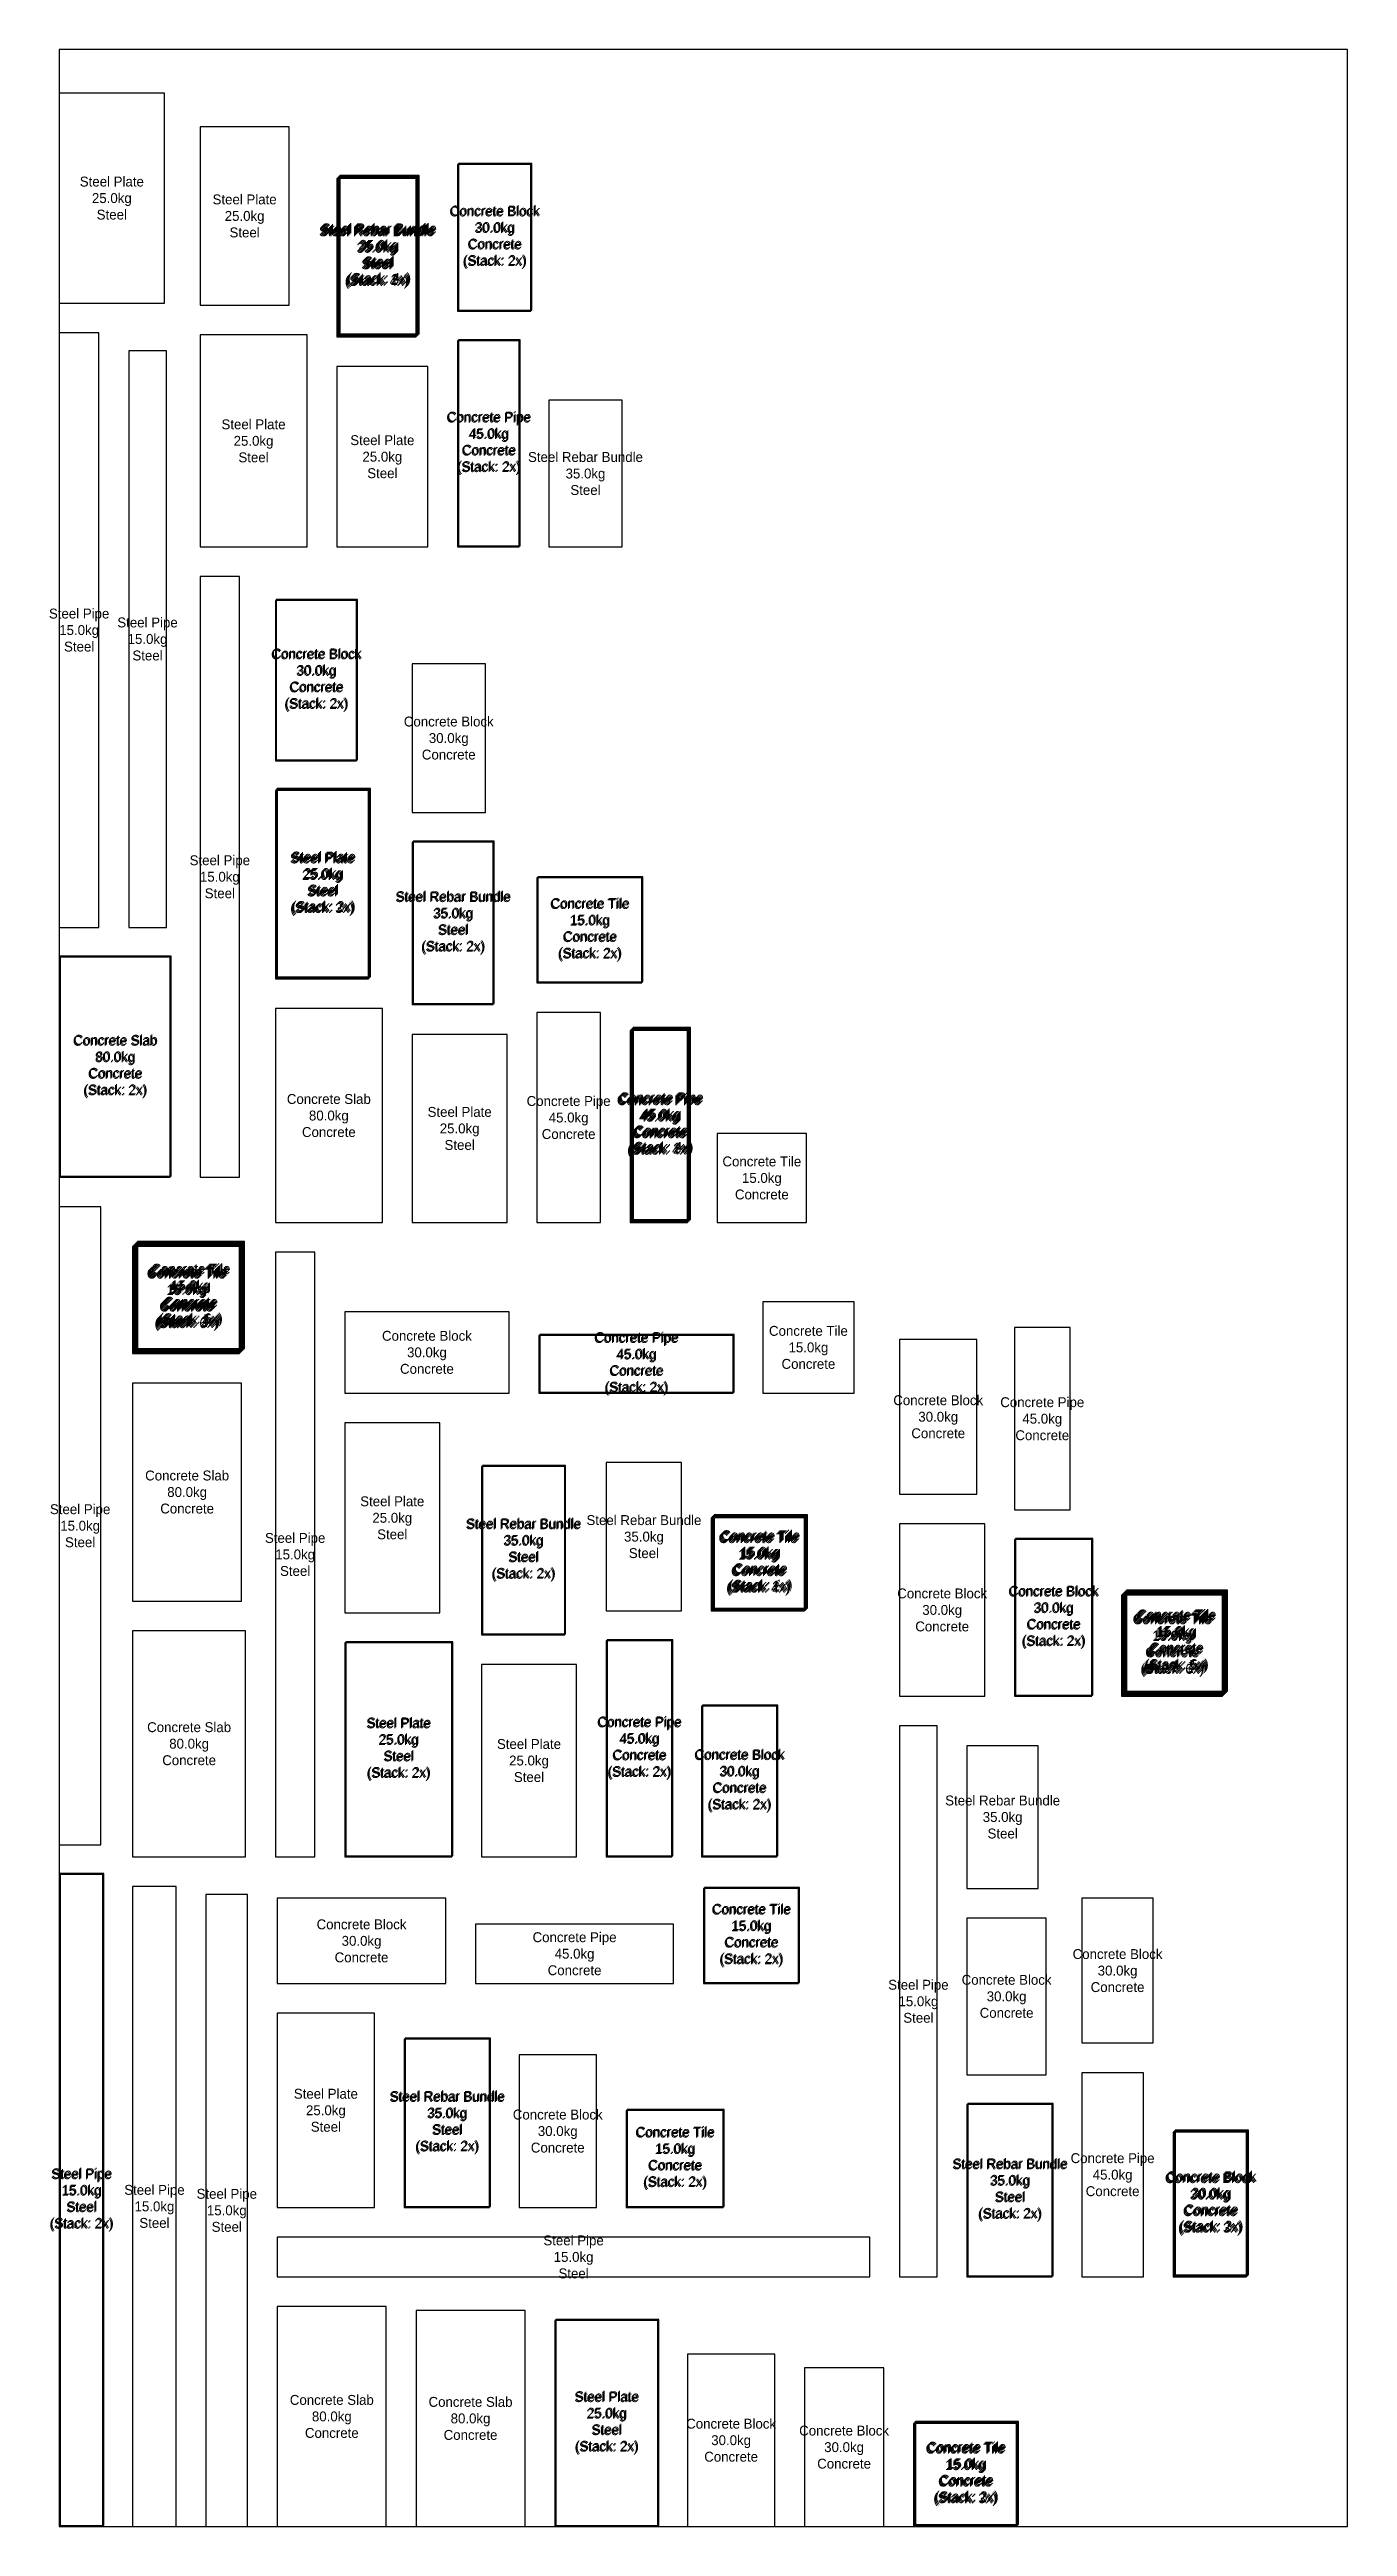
# Model space of a CAD drawing. Header units: metres. Extents: x -6 to 650, y 0 to 5450.
# Drawn here: x -5 to 650, y 4200 to 5450 of the extents above; entities that cross this region are included whole.
import ezdxf

# ---------------------------------------------------------------- set-up
doc = ezdxf.new("R2010")
doc.units = ezdxf.units.M

msp = doc.modelspace()

# ---------------------------------------------------------------- texts
at = {"char_height": 5, "attachment_point": 5}
for s, insert in [('Steel Plate\\P25.0kg\\PSteel', (26.5, 5375)), ('Steel Plate\\P25.0kg\\PSteel', (93.5, 5366)), ('Steel Rebar Bundle\\P35.0kg\\PSteel\\P(Stack: 4x)', (161.5, 5346.5)), ('Concrete Block\\P30.0kg\\PConcrete\\P(Stack: 2x)', (219.5, 5355)), ('Concrete Block\\P30.0kg\\PConcrete\\P(Stack: 2x)', (220, 5355.5)), ('Steel Rebar Bundle\\P35.0kg\\PSteel\\P(Stack: 4x)', (160, 5345)), ('Steel Rebar Bundle\\P35.0kg\\PSteel\\P(Stack: 2x)', (160.5, 5345.5)), ('Steel Rebar Bundle\\P35.0kg\\PSteel\\P(Stack: 3x)', (161, 5346)), ('Steel Plate\\P25.0kg\\PSteel', (98, 5252.5)), ('Concrete Pipe\\P45.0kg\\PConcrete\\P(Stack: 2x)', (216.5, 5251)), ('Concrete Pipe\\P45.0kg\\PConcrete\\P(Stack: 2x)', (217, 5251.5)), ('Steel Plate\\P25.0kg\\PSteel', (163, 5244.5)), ('Steel Rebar Bundle\\P35.0kg\\PSteel', (265.5, 5236)), ('Steel Pipe\\P15.0kg\\PSteel', (10, 5157)), ('Steel Pipe\\P15.0kg\\PSteel', (44.5, 5152.5)), ('Concrete Block\\P30.0kg\\PConcrete\\P(Stack: 2x)', (129.5, 5131.5)), ('Concrete Block\\P30.0kg\\PConcrete\\P(Stack: 2x)', (130, 5132)), ('Concrete Block\\P30.0kg\\PConcrete', (196.5, 5102.5)), ('Steel Pipe\\P15.0kg\\PSteel', (81, 5032.5)), ('Steel Plate\\P25.0kg\\PSteel\\P(Stack: 3x)', (132.5, 5028.5)), ('Steel Plate\\P25.0kg\\PSteel\\P(Stack: 2x)', (133, 5029)), ('Steel Plate\\P25.0kg\\PSteel\\P(Stack: 3x)', (133.5, 5029.5)), ('Steel Rebar Bundle\\P35.0kg\\PSteel\\P(Stack: 2x)', (198.5, 5009)), ('Steel Rebar Bundle\\P35.0kg\\PSteel\\P(Stack: 2x)', (199, 5009.5)), ('Concrete Tile\\P15.0kg\\PConcrete\\P(Stack: 2x)', (267.5, 5005.5)), ('Concrete Tile\\P15.0kg\\PConcrete\\P(Stack: 2x)', (268, 5006)), ('Concrete Slab\\P80.0kg\\PConcrete\\P(Stack: 2x)', (28, 4936.5)), ('Concrete Slab\\P80.0kg\\PConcrete\\P(Stack: 2x)', (28.5, 4937)), ('Concrete Slab\\P80.0kg\\PConcrete', (136, 4912)), ('Steel Plate\\P25.0kg\\PSteel', (202, 4905.5)), ('Concrete Pipe\\P45.0kg\\PConcrete', (257, 4911)), ('Concrete Pipe\\P45.0kg\\PConcrete\\P(Stack: 4x)', (302.5, 4906.5)), ('Concrete Pipe\\P45.0kg\\PConcrete\\P(Stack: 2x)', (303, 4907)), ('Concrete Pipe\\P45.0kg\\PConcrete\\P(Stack: 3x)', (303.5, 4907.5)), ('Concrete Pipe\\P45.0kg\\PConcrete\\P(Stack: 4x)', (304, 4908)), ('Concrete Tile\\P15.0kg\\PConcrete', (354.5, 4880.5)), ('Concrete Tile\\P15.0kg\\PConcrete\\P(Stack: 6x)', (66.5, 4821.5)), ('Concrete Tile\\P15.0kg\\PConcrete\\P(Stack: 6x)', (64, 4819)), ('Concrete Tile\\P15.0kg\\PConcrete\\P(Stack: 2x)', (64.5, 4819.5)), ('Concrete Tile\\P15.0kg\\PConcrete\\P(Stack: 3x)', (65, 4820)), ('Concrete Tile\\P15.0kg\\PConcrete\\P(Stack: 4x)', (65.5, 4820.5)), ('Concrete Tile\\P15.0kg\\PConcrete\\P(Stack: 5x)', (66, 4821)), ('Concrete Block\\P30.0kg\\PConcrete', (185.5, 4792.5)), ('Concrete Pipe\\P45.0kg\\PConcrete\\P(Stack: 2x)', (291, 4786.5)), ('Concrete Pipe\\P45.0kg\\PConcrete\\P(Stack: 2x)', (291.5, 4787)), ('Concrete Tile\\P15.0kg\\PConcrete', (378, 4795)), ('Concrete Block\\P30.0kg\\PConcrete', (443.5, 4760)), ('Concrete Pipe\\P45.0kg\\PConcrete', (496, 4759)), ('Concrete Slab\\P80.0kg\\PConcrete', (64.5, 4722)), ('Steel Pipe\\P15.0kg\\PSteel', (10.5, 4705)), ('Steel Plate\\P25.0kg\\PSteel', (168, 4709)), ('Steel Pipe\\P15.0kg\\PSteel', (119, 4690.5)), ('Steel Rebar Bundle\\P35.0kg\\PSteel\\P(Stack: 2x)', (234, 4692.5)), ('Steel Rebar Bundle\\P35.0kg\\PSteel\\P(Stack: 2x)', (234.5, 4693)), ('Steel Rebar Bundle\\P35.0kg\\PSteel', (295, 4699.5)), ('Concrete Tile\\P15.0kg\\PConcrete\\P(Stack: 4x)', (352.5, 4685.5)), ('Concrete Tile\\P15.0kg\\PConcrete\\P(Stack: 2x)', (353, 4686)), ('Concrete Tile\\P15.0kg\\PConcrete\\P(Stack: 3x)', (353.5, 4686.5)), ('Concrete Tile\\P15.0kg\\PConcrete\\P(Stack: 4x)', (354, 4687)), ('Concrete Block\\P30.0kg\\PConcrete\\P(Stack: 2x)', (502, 4659)), ('Concrete Block\\P30.0kg\\PConcrete', (445.5, 4662.5)), ('Concrete Block\\P30.0kg\\PConcrete\\P(Stack: 2x)', (501.5, 4658.5)), ('Concrete Tile\\P15.0kg\\PConcrete\\P(Stack: 5x)', (563.5, 4646.5)), ('Concrete Tile\\P15.0kg\\PConcrete\\P(Stack: 6x)', (564, 4647)), ('Concrete Tile\\P15.0kg\\PConcrete\\P(Stack: 6x)', (561.5, 4644.5)), ('Concrete Tile\\P15.0kg\\PConcrete\\P(Stack: 2x)', (562, 4645)), ('Concrete Tile\\P15.0kg\\PConcrete\\P(Stack: 3x)', (562.5, 4645.5)), ('Concrete Tile\\P15.0kg\\PConcrete\\P(Stack: 4x)', (563, 4646)), ('Concrete Slab\\P80.0kg\\PConcrete', (65.5, 4595)), ('Steel Plate\\P25.0kg\\PSteel\\P(Stack: 2x)', (171, 4592)), ('Steel Plate\\P25.0kg\\PSteel\\P(Stack: 2x)', (171.5, 4592.5)), ('Concrete Pipe\\P45.0kg\\PConcrete\\P(Stack: 2x)', (292.5, 4592.5)), ('Concrete Pipe\\P45.0kg\\PConcrete\\P(Stack: 2x)', (293, 4593)), ('Steel Plate\\P25.0kg\\PSteel', (237, 4586.5)), ('Concrete Block\\P30.0kg\\PConcrete\\P(Stack: 2x)', (343, 4576)), ('Concrete Block\\P30.0kg\\PConcrete\\P(Stack: 2x)', (343.5, 4576.5)), ('Steel Rebar Bundle\\P35.0kg\\PSteel', (476, 4558)), ('Concrete Tile\\P15.0kg\\PConcrete\\P(Stack: 2x)', (349, 4498)), ('Concrete Tile\\P15.0kg\\PConcrete\\P(Stack: 2x)', (349.5, 4498.5)), ('Concrete Block\\P30.0kg\\PConcrete', (152.5, 4495.5)), ('Concrete Pipe\\P45.0kg\\PConcrete', (260, 4489)), ('Concrete Block\\P30.0kg\\PConcrete', (534, 4480.5)), ('Steel Pipe\\P15.0kg\\PSteel', (433.5, 4465)), ('Concrete Block\\P30.0kg\\PConcrete', (478, 4467.5)), ('Steel Plate\\P25.0kg\\PSteel', (134.5, 4410)), ('Steel Rebar Bundle\\P35.0kg\\PSteel\\P(Stack: 2x)', (195.5, 4403.5)), ('Steel Rebar Bundle\\P35.0kg\\PSteel\\P(Stack: 2x)', (196, 4404)), ('Concrete Block\\P30.0kg\\PConcrete', (251.5, 4399.5)), ('Concrete Tile\\P15.0kg\\PConcrete\\P(Stack: 2x)', (310.5, 4385.5)), ('Concrete Tile\\P15.0kg\\PConcrete\\P(Stack: 2x)', (311, 4386)), ('Concrete Pipe\\P45.0kg\\PConcrete', (531.5, 4377.5)), ('Steel Pipe\\P15.0kg\\PSteel\\P(Stack: 2x)', (11, 4364.5)), ('Steel Pipe\\P15.0kg\\PSteel\\P(Stack: 2x)', (11.5, 4365)), ('Steel Rebar Bundle\\P35.0kg\\PSteel\\P(Stack: 2x)', (479.5, 4369.5)), ('Steel Rebar Bundle\\P35.0kg\\PSteel\\P(Stack: 2x)', (480, 4370)), ('Concrete Block\\P30.0kg\\PConcrete\\P(Stack: 3x)', (580.5, 4362.5)), ('Concrete Block\\P30.0kg\\PConcrete\\P(Stack: 2x)', (581, 4363)), ('Concrete Block\\P30.0kg\\PConcrete\\P(Stack: 3x)', (581.5, 4363.5)), ('Steel Pipe\\P15.0kg\\PSteel', (48, 4361.5)), ('Steel Pipe\\P15.0kg\\PSteel', (84.5, 4359.5)), ('Steel Pipe\\P15.0kg\\PSteel', (259.5, 4336)), ('Concrete Slab\\P80.0kg\\PConcrete', (137.5, 4255.5)), ('Concrete Slab\\P80.0kg\\PConcrete', (207.5, 4254.5)), ('Steel Plate\\P25.0kg\\PSteel\\P(Stack: 2x)', (276, 4252)), ('Steel Plate\\P25.0kg\\PSteel\\P(Stack: 2x)', (276.5, 4252.5)), ('Concrete Block\\P30.0kg\\PConcrete', (339, 4243.5)), ('Concrete Block\\P30.0kg\\PConcrete', (396, 4240)), ('Concrete Tile\\P15.0kg\\PConcrete\\P(Stack: 3x)', (457, 4226)), ('Concrete Tile\\P15.0kg\\PConcrete\\P(Stack: 2x)', (457.5, 4226.5)), ('Concrete Tile\\P15.0kg\\PConcrete\\P(Stack: 3x)', (458, 4227))]:
    msp.add_mtext(s, dxfattribs=dict(at, insert=insert))

# ---------------------------------------------------------------- linework, layer by layer
for points in [[(0, 4200), (650, 4200), (650, 5450), (0, 5450), (0, 4200)], [(0, 5322), (53, 5322), (53, 5428), (0, 5428), (0, 5322)], [(71, 5321), (116, 5321), (116, 5411), (71, 5411), (71, 5321)], [(201, 5318), (238, 5318), (238, 5392), (201, 5392), (201, 5318)], [(201.5, 5318.5), (238.5, 5318.5), (238.5, 5392.5), (201.5, 5392.5), (201.5, 5318.5)], [(140, 5305), (180, 5305), (180, 5385), (140, 5385), (140, 5305)], [(140.5, 5305.5), (180.5, 5305.5), (180.5, 5385.5), (140.5, 5385.5), (140.5, 5305.5)], [(141, 5306), (181, 5306), (181, 5386), (141, 5386), (141, 5306)], [(141.5, 5306.5), (181.5, 5306.5), (181.5, 5386.5), (141.5, 5386.5), (141.5, 5306.5)], [(0, 5007), (20, 5007), (20, 5307), (0, 5307), (0, 5007)], [(71, 5199), (125, 5199), (125, 5306), (71, 5306), (71, 5199)], [(201, 5199), (232, 5199), (232, 5303), (201, 5303), (201, 5199)], [(201.5, 5199.5), (232.5, 5199.5), (232.5, 5303.5), (201.5, 5303.5), (201.5, 5199.5)], [(35, 5007), (54, 5007), (54, 5298), (35, 5298), (35, 5007)], [(140, 5199), (186, 5199), (186, 5290), (140, 5290), (140, 5199)], [(247, 5199), (284, 5199), (284, 5273), (247, 5273), (247, 5199)], [(71, 4881), (91, 4881), (91, 5184), (71, 5184), (71, 4881)], [(109, 5091), (150, 5091), (150, 5172), (109, 5172), (109, 5091)], [(109.5, 5091.5), (150.5, 5091.5), (150.5, 5172.5), (109.5, 5172.5), (109.5, 5091.5)], [(178, 5065), (215, 5065), (215, 5140), (178, 5140), (178, 5065)], [(109, 4981), (156, 4981), (156, 5076), (109, 5076), (109, 4981)], [(109.5, 4981.5), (156.5, 4981.5), (156.5, 5076.5), (109.5, 5076.5), (109.5, 4981.5)], [(110, 4982), (157, 4982), (157, 5077), (110, 5077), (110, 4982)], [(178, 4968), (219, 4968), (219, 5050), (178, 5050), (178, 4968)], [(178.5, 4968.5), (219.5, 4968.5), (219.5, 5050.5), (178.5, 5050.5), (178.5, 4968.5)], [(241, 4979), (294, 4979), (294, 5032), (241, 5032), (241, 4979)], [(241.5, 4979.5), (294.5, 4979.5), (294.5, 5032.5), (241.5, 5032.5), (241.5, 4979.5)], [(0, 4881), (56, 4881), (56, 4992), (0, 4992), (0, 4881)], [(0.5, 4881.5), (56.5, 4881.5), (56.5, 4992.5), (0.5, 4992.5), (0.5, 4881.5)], [(109, 4858), (163, 4858), (163, 4966), (109, 4966), (109, 4858)], [(241, 4858), (273, 4858), (273, 4964), (241, 4964), (241, 4858)], [(178, 4858), (226, 4858), (226, 4953), (178, 4953), (178, 4858)], [(288, 4858), (317, 4858), (317, 4955), (288, 4955), (288, 4858)], [(288.5, 4858.5), (317.5, 4858.5), (317.5, 4955.5), (288.5, 4955.5), (288.5, 4858.5)], [(289, 4859), (318, 4859), (318, 4956), (289, 4956), (289, 4859)], [(289.5, 4859.5), (318.5, 4859.5), (318.5, 4956.5), (289.5, 4956.5), (289.5, 4859.5)], [(332, 4858), (377, 4858), (377, 4903), (332, 4903), (332, 4858)], [(0, 4544), (21, 4544), (21, 4866), (0, 4866), (0, 4544)], [(37, 4792), (91, 4792), (91, 4846), (37, 4846), (37, 4792)], [(37.5, 4792.5), (91.5, 4792.5), (91.5, 4846.5), (37.5, 4846.5), (37.5, 4792.5)], [(38, 4793), (92, 4793), (92, 4847), (38, 4847), (38, 4793)], [(38.5, 4793.5), (92.5, 4793.5), (92.5, 4847.5), (38.5, 4847.5), (38.5, 4793.5)], [(39, 4794), (93, 4794), (93, 4848), (39, 4848), (39, 4794)], [(39.5, 4794.5), (93.5, 4794.5), (93.5, 4848.5), (39.5, 4848.5), (39.5, 4794.5)], [(109, 4538), (129, 4538), (129, 4843), (109, 4843), (109, 4538)], [(144, 4772), (227, 4772), (227, 4813), (144, 4813), (144, 4772)], [(355, 4772), (401, 4772), (401, 4818), (355, 4818), (355, 4772)], [(242, 4772), (340, 4772), (340, 4801), (242, 4801), (242, 4772)], [(242.5, 4772.5), (340.5, 4772.5), (340.5, 4801.5), (242.5, 4801.5), (242.5, 4772.5)], [(482, 4713), (510, 4713), (510, 4805), (482, 4805), (482, 4713)], [(424, 4721), (463, 4721), (463, 4799), (424, 4799), (424, 4721)], [(37, 4667), (92, 4667), (92, 4777), (37, 4777), (37, 4667)], [(144, 4661), (192, 4661), (192, 4757), (144, 4757), (144, 4661)], [(213, 4650), (255, 4650), (255, 4735), (213, 4735), (213, 4650)], [(213.5, 4650.5), (255.5, 4650.5), (255.5, 4735.5), (213.5, 4735.5), (213.5, 4650.5)], [(276, 4662), (314, 4662), (314, 4737), (276, 4737), (276, 4662)], [(329, 4662), (376, 4662), (376, 4709), (329, 4709), (329, 4662)], [(329.5, 4662.5), (376.5, 4662.5), (376.5, 4709.5), (329.5, 4709.5), (329.5, 4662.5)], [(330, 4663), (377, 4663), (377, 4710), (330, 4710), (330, 4663)], [(330.5, 4663.5), (377.5, 4663.5), (377.5, 4710.5), (330.5, 4710.5), (330.5, 4663.5)], [(424, 4619), (467, 4619), (467, 4706), (424, 4706), (424, 4619)], [(482, 4619), (521, 4619), (521, 4698), (482, 4698), (482, 4619)], [(482.5, 4619.5), (521.5, 4619.5), (521.5, 4698.5), (482.5, 4698.5), (482.5, 4619.5)], [(536, 4619), (587, 4619), (587, 4670), (536, 4670), (536, 4619)], [(536.5, 4619.5), (587.5, 4619.5), (587.5, 4670.5), (536.5, 4670.5), (536.5, 4619.5)], [(537, 4620), (588, 4620), (588, 4671), (537, 4671), (537, 4620)], [(537.5, 4620.5), (588.5, 4620.5), (588.5, 4671.5), (537.5, 4671.5), (537.5, 4620.5)], [(538, 4621), (589, 4621), (589, 4672), (538, 4672), (538, 4621)], [(538.5, 4621.5), (589.5, 4621.5), (589.5, 4672.5), (538.5, 4672.5), (538.5, 4621.5)], [(37, 4538), (94, 4538), (94, 4652), (37, 4652), (37, 4538)], [(144, 4538), (198, 4538), (198, 4646), (144, 4646), (144, 4538)], [(144.5, 4538.5), (198.5, 4538.5), (198.5, 4646.5), (144.5, 4646.5), (144.5, 4538.5)], [(276, 4538), (309, 4538), (309, 4647), (276, 4647), (276, 4538)], [(276.5, 4538.5), (309.5, 4538.5), (309.5, 4647.5), (276.5, 4647.5), (276.5, 4538.5)], [(213, 4538), (261, 4538), (261, 4635), (213, 4635), (213, 4538)], [(324, 4538), (362, 4538), (362, 4614), (324, 4614), (324, 4538)], [(324.5, 4538.5), (362.5, 4538.5), (362.5, 4614.5), (324.5, 4614.5), (324.5, 4538.5)], [(424, 4326), (443, 4326), (443, 4604), (424, 4604), (424, 4326)], [(458, 4522), (494, 4522), (494, 4594), (458, 4594), (458, 4522)], [(0, 4200), (22, 4200), (22, 4529), (0, 4529), (0, 4200)], [(0.5, 4200.5), (22.5, 4200.5), (22.5, 4529.5), (0.5, 4529.5), (0.5, 4200.5)], [(37, 4200), (59, 4200), (59, 4523), (37, 4523), (37, 4200)], [(74, 4200), (95, 4200), (95, 4519), (74, 4519), (74, 4200)], [(110, 4474), (195, 4474), (195, 4517), (110, 4517), (110, 4474)], [(325, 4474), (373, 4474), (373, 4522), (325, 4522), (325, 4474)], [(325.5, 4474.5), (373.5, 4474.5), (373.5, 4522.5), (325.5, 4522.5), (325.5, 4474.5)], [(516, 4444), (552, 4444), (552, 4517), (516, 4517), (516, 4444)], [(210, 4474), (310, 4474), (310, 4504), (210, 4504), (210, 4474)], [(458, 4428), (498, 4428), (498, 4507), (458, 4507), (458, 4428)], [(110, 4361), (159, 4361), (159, 4459), (110, 4459), (110, 4361)], [(174, 4361), (217, 4361), (217, 4446), (174, 4446), (174, 4361)], [(174.5, 4361.5), (217.5, 4361.5), (217.5, 4446.5), (174.5, 4446.5), (174.5, 4361.5)], [(232, 4361), (271, 4361), (271, 4438), (232, 4438), (232, 4361)], [(516, 4326), (547, 4326), (547, 4429), (516, 4429), (516, 4326)], [(458, 4326), (501, 4326), (501, 4413), (458, 4413), (458, 4326)], [(458.5, 4326.5), (501.5, 4326.5), (501.5, 4413.5), (458.5, 4413.5), (458.5, 4326.5)], [(286, 4361), (335, 4361), (335, 4410), (286, 4410), (286, 4361)], [(286.5, 4361.5), (335.5, 4361.5), (335.5, 4410.5), (286.5, 4410.5), (286.5, 4361.5)], [(563, 4327), (600, 4327), (600, 4400), (563, 4400), (563, 4327)], [(562, 4326), (599, 4326), (599, 4399), (562, 4399), (562, 4326)], [(562.5, 4326.5), (599.5, 4326.5), (599.5, 4399.5), (562.5, 4399.5), (562.5, 4326.5)], [(110, 4326), (409, 4326), (409, 4346), (110, 4346), (110, 4326)], [(110, 4200), (165, 4200), (165, 4311), (110, 4311), (110, 4200)], [(180, 4200), (235, 4200), (235, 4309), (180, 4309), (180, 4200)], [(250, 4200), (302, 4200), (302, 4304), (250, 4304), (250, 4200)], [(250.5, 4200.5), (302.5, 4200.5), (302.5, 4304.5), (250.5, 4304.5), (250.5, 4200.5)], [(317, 4200), (361, 4200), (361, 4287), (317, 4287), (317, 4200)], [(376, 4200), (416, 4200), (416, 4280), (376, 4280), (376, 4200)], [(431, 4200), (483, 4200), (483, 4252), (431, 4252), (431, 4200)], [(431.5, 4200.5), (483.5, 4200.5), (483.5, 4252.5), (431.5, 4252.5), (431.5, 4200.5)], [(432, 4201), (484, 4201), (484, 4253), (432, 4253), (432, 4201)]]:
    msp.add_lwpolyline(points, close=True)

msp.set_redraw_order([(e.dxf.handle, doc.entitydb.next_handle()) for e in msp.query("TEXT MTEXT ATTDEF DIMENSION ARC_DIMENSION")])  # texts and dimensions are drawn at this point

doc.saveas('drawing.dxf')
